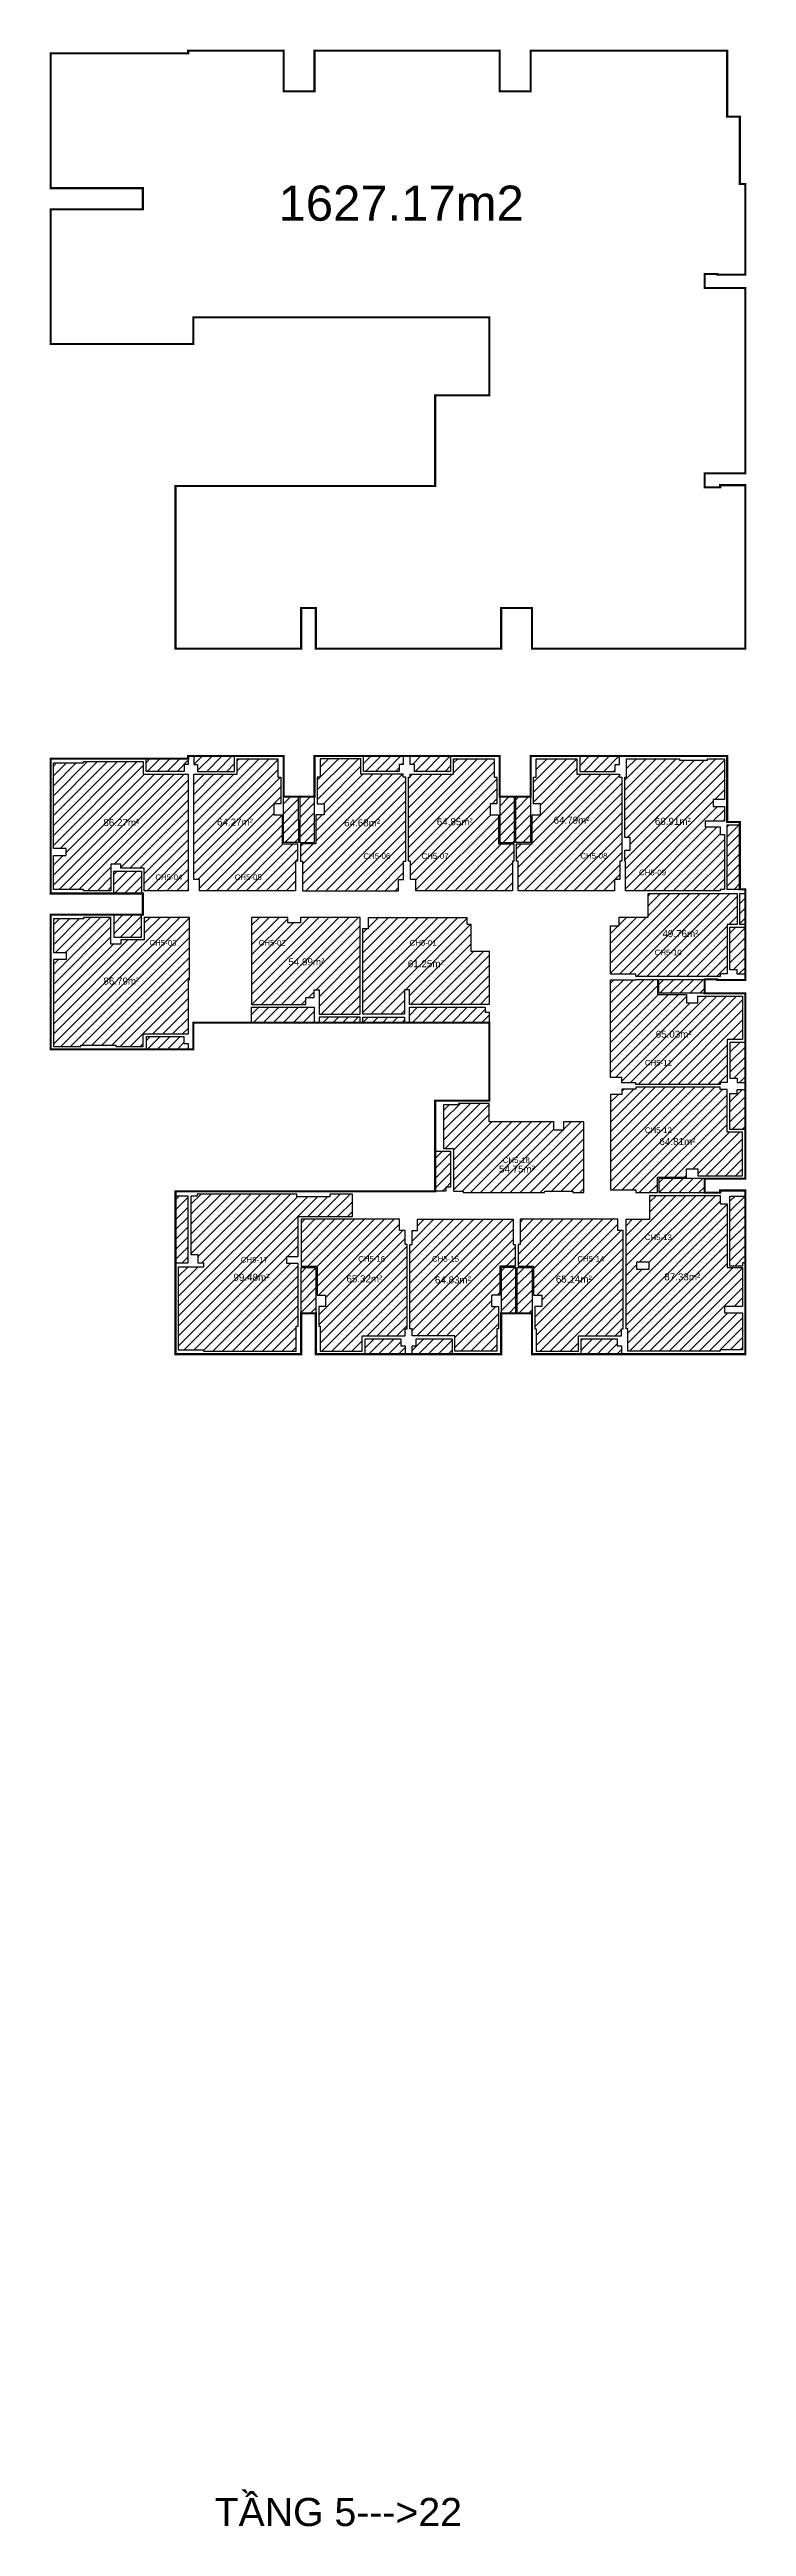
# Model space of a CAD drawing. Header units: millimetres. Extents: x -1033108 to 51274, y -86347 to 92949.
# Drawn here: x -167967 to -118317, y -83446 to 92949 of the extents above; entities that cross this region are included whole.
import ezdxf
from ezdxf.enums import TextEntityAlignment as Align

# ---------------------------------------------------------------- set-up
doc = ezdxf.new("R2010")
doc.units = ezdxf.units.MM
doc.header["$MEASUREMENT"] = 0
doc.linetypes.add('Hidden 1_8_', pattern=[4.7625, 3.175, -1.5875])
doc.layers.add('CHU', color=181, linetype='Continuous', lineweight=5)
doc.layers.add('DT 1', color=230, linetype='Continuous')
doc.layers.add('DT CH', color=5, linetype='Continuous')
doc.styles.add('Arial_5', font='arial_0.ttf', dxfattribs={"height": 400})
doc.styles.add('Arial_6', font='arial_0.ttf', dxfattribs={"height": 440})
doc.styles.get("Standard").update_dxf_attribs({"font": 'arial_0.ttf'})
pattern_1 = [(45, (-477314.2, -65464.6), (-353.5534, 353.5534), [])]

msp = doc.modelspace()

# ---------------------------------------------------------------- texts
at = {"layer": 'CHU', "color": 7, "attachment_point": 3, "line_spacing_factor": 0.936439}
for s, insert, char_height, width, style in [('\\pt2540,5080,7620,10160,12700,15240,17780,20320,22860,25400,27940,30480,33020,35560,38100,40640,43180,45720,48260,50800,53340,55880,58420,60960,63500,66040,68580,71120,73660,76200,78740,81280;CH5-06', (-143685, 35708), 400, 1977.58, 'Arial_5'), ('\\pt2540,5080,7620,10160,12700,15240,17780,20320,22860,25400,27940,30480,33020,35560,38100,40640,43180,45720,48260,50800,53340,55880,58420,60960,63500,66040,68580,71120,73660,76200,78740,81280;CH5-07', (-139540, 35708), 400, 1977.58, 'Arial_5'), ('\\pt2540,5080,7620,10160,12700,15240,17780,20320,22860,25400,27940,30480,33020,35560,38100,40640,43180,45720,48260,50800,53340,55880,58420,60960,63500,66040,68580,71120,73660,76200,78740,81280;CH5-08', (-128226, 35736), 400, 1977.58, 'Arial_5'), ('\\pt2540,5080,7620,10160,12700,15240,17780,20320,22860,25400,27940,30480,33020,35560,38100,40640,43180,45720,48260,50800,53340,55880,58420,60960,63500,66040,68580,71120,73660,76200,78740,81280;CH5-04', (-158501, 34202), 400, 1977.58, 'Arial_5'), ('\\pt2540,5080,7620,10160,12700,15240,17780,20320,22860,25400,27940,30480,33020,35560,38100,40640,43180,45720,48260,50800,53340,55880,58420,60960,63500,66040,68580,71120,73660,76200,78740,81280;CH5-05', (-152847, 34202), 400, 1977.58, 'Arial_5'), ('\\pt2540,5080,7620,10160,12700,15240,17780,20320,22860,25400,27940,30480,33020,35560,38100,40640,43180,45720,48260,50800,53340,55880,58420,60960,63500,66040,68580,71120,73660,76200,78740,81280;CH5-09', (-124047, 34543), 400, 1977.58, 'Arial_5'), ('\\pt2540,5080,7620,10160,12700,15240,17780,20320,22860,25400,27940,30480,33020,35560,38100,40640,43180,45720,48260,50800,53340,55880,58420,60960,63500,66040,68580,71120,73660,76200,78740,81280;CH5-03', (-158921, 29537), 400, 1977.58, 'Arial_5'), ('\\pt2540,5080,7620,10160,12700,15240,17780,20320,22860,25400,27940,30480,33020,35560,38100,40640,43180,45720,48260,50800,53340,55880,58420,60960,63500,66040,68580,71120,73660,76200,78740,81280;CH5-02', (-151140, 29537), 400, 1977.58, 'Arial_5'), ('\\pt2540,5080,7620,10160,12700,15240,17780,20320,22860,25400,27940,30480,33020,35560,38100,40640,43180,45720,48260,50800,53340,55880,58420,60960,63500,66040,68580,71120,73660,76200,78740,81280;CH5-01', (-140389, 29537), 400, 1977.58, 'Arial_5'), ('\\pt2540,5080,7620,10160,12700,15240,17780,20320,22860,25400,27940,30480,33020,35560,38100,40640,43180,45720,48260,50800,53340,55880,58420,60960,63500,66040,68580,71120,73660,76200,78740,81280;CH5-10', (-122935, 28849), 400, 1977.58, 'Arial_5'), ('\\pt2540,5080,7620,10160,12700,15240,17780,20320,22860,25400,27940,30480,33020,35560,38100,40640,43180,45720,48260,50800,53340,55880,58420,60960,63500,66040,68580,71120,73660,76200,78740,81280;CH5-11', (-123630, 20992), 400, 1977.58, 'Arial_5'), ('\\pt2540,5080,7620,10160,12700,15240,17780,20320,22860,25400,27940,30480,33020,35560,38100,40640,43180,45720,48260,50800,53340,55880,58420,60960,63500,66040,68580,71120,73660,76200,78740,81280;CH5-12', (-123630, 16192), 400, 1977.58, 'Arial_5'), ('\\pt2540,5080,7620,10160,12700,15240,17780,20320,22860,25400,27940,30480,33020,35560,38100,40640,43180,45720,48260,50800,53340,55880,58420,60960,63500,66040,68580,71120,73660,76200,78740,81280;CH5-18', (-133751, 14052), 400, 1977.58, 'Arial_5'), ('\\pt2540,5080,7620,10160,12700,15240,17780,20320,22860,25400,27940,30480,33020,35560,38100,40640,43180,45720,48260,50800,53340,55880,58420,60960,63500,66040,68580,71120,73660,76200,78740,81280;CH5-13', (-123630, 8562), 400, 1977.58, 'Arial_5'), ('\\pt2540,5080,7620,10160,12700,15240,17780,20320,22860,25400,27940,30480,33020,35560,38100,40640,43180,45720,48260,50800,53340,55880,58420,60960,63500,66040,68580,71120,73660,76200,78740,81280;CH5-17', (-152417, 6966), 400, 1977.58, 'Arial_5'), ('\\pt2540,5080,7620,10160,12700,15240,17780,20320,22860,25400,27940,30480,33020,35560,38100,40640,43180,45720,48260,50800,53340,55880,58420,60960,63500,66040,68580,71120,73660,76200,78740,81280;CH5-16', (-144052, 7026), 400, 1977.58, 'Arial_5'), ('\\pt2540,5080,7620,10160,12700,15240,17780,20320,22860,25400,27940,30480,33020,35560,38100,40640,43180,45720,48260,50800,53340,55880,58420,60960,63500,66040,68580,71120,73660,76200,78740,81280;CH5-15', (-138795, 7026), 400, 1977.58, 'Arial_5'), ('\\pt2540,5080,7620,10160,12700,15240,17780,20320,22860,25400,27940,30480,33020,35560,38100,40640,43180,45720,48260,50800,53340,55880,58420,60960,63500,66040,68580,71120,73660,76200,78740,81280;CH5-14', (-128435, 7026), 400, 1977.58, 'Arial_5'), ('\\pt5080,10160,15240,20320,25400,30480,35560,40640,45720,50800,55880,60960,66040,71120,76200,81280,86360,91440,96520,1.01600E+005,1.06680E+005,1.11760E+005,1.16840E+005,1.21920E+005,1.27000E+005,1.32080E+005,1.37160E+005,1.42240E+005,1.47320E+005,1.52400E+005,1.57480E+005,1.62560E+005;TẦNG 5--->22', (-138585, -81418), 2000, 28969.91, 'Arial_6')]:
    msp.add_mtext(s, dxfattribs=dict(at, insert=insert, char_height=char_height, width=width, style=style))
at = {"layer": 'DT 1'}
for s, height, p in [('1627.17m2', 2500, (-142914, 82008)), ('86.27m²', 500, (-162850, 37901)), (' 64.27m²', 500, (-154852, 37931)), ('64.68m²', 500, (-145700, 37878)), ('64.85m²', 500, (-139099, 37958)), ('64.79m²', 500, (-130779, 38066)), ('68.91m²', 500, (-123563, 37985)), ('49.76m²', 500, (-123022, 29989)), ('54.99m²', 500, (-149667, 27979)), ('86.79m²', 500, (-162848, 26611)), ('61.25m²', 500, (-141163, 27844)), ('65.03m²', 500, (-123504, 22826)), ('64.81m²', 500, (-123235, 15178)), ('54.75m²', 500, (-134667, 13219)), ('99.48m²', 500, (-153583, 5515)), ('65.32m²', 500, (-145535, 5408)), ('64.83m²', 500, (-139231, 5327)), ('65.14m²', 500, (-130616, 5382)), ('87.33m²', 500, (-122887, 5543))]:
    msp.add_text(s, height=height, dxfattribs=at).set_placement(p, align=Align.MIDDLE_CENTER)

# ---------------------------------------------------------------- hatches: boundary and pattern name
at = {"layer": 'DT CH'}
h = msp.add_hatch(dxfattribs=at)
h.set_pattern_fill('AL_TUONG', color=256, scale=5)
h.set_pattern_definition(pattern_1)
h.paths.add_polyline_path([(-161417, 34442), (-163392, 34442), (-163392, 32842), (-161417, 32842)])
h.paths.add_polyline_path([(-158092, 41342), (-161292, 41342), (-161292, 42242), (-165542, 42242), (-165542, 42142), (-167692, 42142), (-167692, 36042), (-166792, 36042), (-166792, 35542), (-167692, 35542), (-167692, 33142), (-165542, 33142), (-165542, 33042), (-163592, 33042), (-163592, 34942), (-162892, 34942), (-162892, 34642), (-161217, 34642), (-161217, 33042), (-158092, 33042)])
h.paths.add_polyline_path([(-158367, 42042), (-158092, 42042), (-158092, 42442), (-161092, 42442), (-161092, 41542), (-158367, 41542)])
h = msp.add_hatch(dxfattribs=at)
h.set_pattern_fill('AL_TUONG', color=256, scale=5)
h.set_pattern_definition(pattern_1)
h.paths.add_polyline_path([(-154792, 42642), (-157692, 42642), (-157692, 42042), (-157417, 42042), (-157417, 41542), (-154792, 41542)])
h.paths.add_polyline_path([(-150247, 39742), (-151297, 39742), (-151292, 36482), (-150242, 36482)])
h.paths.add_polyline_path([(-151392, 38442), (-151982, 38442), (-151982, 39242), (-151492, 39242), (-151492, 41142), (-151692, 41142), (-151692, 42442), (-154592, 42442), (-154592, 41342), (-157692, 41342), (-157692, 33842), (-157292, 33842), (-157292, 33042), (-150442, 33042), (-150442, 35142), (-150292, 35142), (-150292, 36382), (-151392, 36382)])
h = msp.add_hatch(dxfattribs=at)
h.set_pattern_fill('AL_TUONG', color=256, scale=5)
h.set_pattern_definition(pattern_1)
h.paths.add_polyline_path([(-149092, 39742), (-150142, 39742), (-150142, 36482), (-149092, 36482)])
h.paths.add_polyline_path([(-142592, 41142), (-142767, 41142), (-142767, 41342), (-145792, 41342), (-145792, 42442), (-148692, 42442), (-148692, 41142), (-148892, 41142), (-148892, 39242), (-148402, 39242), (-148402, 38442), (-148992, 38442), (-148992, 36382), (-150092, 36382), (-150092, 35142), (-149942, 35142), (-149942, 33042), (-143117, 33042), (-143117, 33842), (-142742, 33842), (-142742, 35142), (-142592, 35142)])
h.paths.add_polyline_path([(-143067, 42042), (-142767, 42042), (-142767, 42642), (-145592, 42642), (-145592, 41542), (-143067, 41542)])
h = msp.add_hatch(dxfattribs=at)
h.set_pattern_fill('AL_TUONG', color=256, scale=5)
h.set_pattern_definition(pattern_1)
h.paths.add_polyline_path([(-139392, 42642), (-142267, 42642), (-142267, 42042), (-141967, 42042), (-141967, 41542), (-139392, 41542)])
h.paths.add_polyline_path([(-136092, 41142), (-136292, 41142), (-136292, 42442), (-139192, 42442), (-139192, 41342), (-142267, 41342), (-142267, 41142), (-142392, 41142), (-142392, 35142), (-142242, 35142), (-142242, 33842), (-141867, 33842), (-141867, 33042), (-134992, 33042), (-134992, 35142), (-134892, 35142), (-134892, 36382), (-135992, 36382), (-135992, 38442), (-136582, 38442), (-136582, 39242), (-136092, 39242)])
h.paths.add_polyline_path([(-134842, 39742), (-135892, 39742), (-135892, 36482), (-134842, 36482)])
h = msp.add_hatch(dxfattribs=at)
h.set_pattern_fill('AL_TUONG', color=256, scale=5)
h.set_pattern_definition(pattern_1)
h.paths.add_polyline_path([(-133692, 39742), (-134742, 39742), (-134742, 36482), (-133692, 36482)])
h.paths.add_polyline_path([(-127192, 41142), (-127367, 41142), (-127367, 41342), (-130392, 41342), (-130392, 42442), (-133292, 42442), (-133292, 41142), (-133492, 41142), (-133492, 39242), (-133002, 39242), (-133002, 38442), (-133592, 38442), (-133592, 36382), (-134692, 36382), (-134692, 35142), (-134592, 35142), (-134592, 33042), (-127717, 33042), (-127717, 33842), (-127342, 33842), (-127342, 35142), (-127192, 35142)])
h.paths.add_polyline_path([(-127367, 42642), (-130192, 42642), (-130192, 41542), (-127661, 41542), (-127661, 42042), (-127367, 42042)])
h = msp.add_hatch(dxfattribs=at)
h.set_pattern_fill('AL_TUONG', color=256, scale=5)
h.set_pattern_definition(pattern_1)
h.paths.add_polyline_path([(-119892, 39042), (-120692, 39042), (-120692, 39542), (-119892, 39542), (-119892, 42442), (-121092, 42442), (-121092, 42342), (-123092, 42342), (-123092, 42442), (-126867, 42442), (-126867, 41142), (-126992, 41142), (-126992, 36842), (-126592, 36842), (-126592, 35942), (-126992, 35942), (-126992, 35142), (-126942, 35142), (-126942, 33042), (-120192, 33042), (-120192, 33142), (-119892, 33142), (-119892, 37042), (-120192, 37042), (-120192, 37592), (-121262, 37592), (-121262, 37992), (-119892, 37992)])
h.paths.add_polyline_path([(-118792, 37742), (-119692, 37742), (-119692, 33142), (-118792, 33142)])
h = msp.add_hatch(dxfattribs=at)
h.set_pattern_fill('AL_TUONG', color=256, scale=5)
h.set_pattern_definition(pattern_1)
h.paths.add_polyline_path([(-118992, 32842), (-125332, 32842), (-125332, 31152), (-127392, 31152), (-127392, 30552), (-127992, 30552), (-127992, 27092), (-126192, 27092), (-126192, 26932), (-120193, 26932), (-120193, 27117), (-119692, 27117), (-119692, 30642), (-118992, 30642)])
h.paths.add_polyline_path([(-118392, 32842), (-118792, 32842), (-118792, 30642), (-118392, 30642)])
h.paths.add_polyline_path([(-118392, 30442), (-119492, 30442), (-119492, 27417), (-118992, 27417), (-118992, 27092), (-118392, 27092)])
h = msp.add_hatch(dxfattribs=at)
h.set_pattern_fill('AL_TUONG', color=256, scale=5)
h.set_pattern_definition(pattern_1)
h.paths.add_polyline_path([(-158367, 22642), (-161092, 22642), (-161092, 21742), (-158067, 21742), (-158067, 22142), (-158367, 22142)])
h.paths.add_polyline_path([(-158067, 26692), (-157992, 26692), (-157992, 31142), (-161217, 31142), (-161217, 29542), (-162892, 29542), (-162892, 29242), (-163592, 29242), (-163592, 31142), (-165542, 31142), (-165542, 31042), (-167692, 31042), (-167692, 28642), (-166792, 28642), (-166792, 28142), (-167692, 28142), (-167692, 21942), (-165742, 21942), (-165742, 22042), (-163242, 22042), (-163242, 21942), (-161292, 21942), (-161292, 22842), (-158067, 22842)])
h.paths.add_polyline_path([(-161417, 31342), (-163392, 31342), (-163392, 29742), (-161417, 29742)])
h = msp.add_hatch(dxfattribs=at)
h.set_pattern_fill('AL_TUONG', color=256, scale=5)
h.set_pattern_definition(pattern_1)
h.paths.add_polyline_path([(-145842, 24042), (-148767, 24042), (-148767, 23642), (-145842, 23642)])
h.paths.add_polyline_path([(-145842, 31142), (-150092, 31142), (-150092, 30752), (-150992, 30752), (-150992, 31142), (-153567, 31142), (-153567, 24942), (-149717, 24942), (-149717, 25442), (-149117, 25442), (-149117, 25992), (-148767, 25992), (-148767, 24242), (-145842, 24242)])
h.paths.add_polyline_path([(-149117, 24742), (-153567, 24742), (-153567, 23642), (-149117, 23642)])
h = msp.add_hatch(dxfattribs=at)
h.set_pattern_fill('AL_TUONG', color=256, scale=5)
h.set_pattern_definition(pattern_1)
h.paths.add_polyline_path([(-136642, 28742), (-137942, 28742), (-137942, 30652), (-138242, 30652), (-138242, 31142), (-145242, 31142), (-145242, 30342), (-145642, 30342), (-145642, 24242), (-142667, 24242), (-142667, 25992), (-142317, 25992), (-142317, 24942), (-136642, 24942)])
h.paths.add_polyline_path([(-136642, 24392), (-136942, 24392), (-136942, 24742), (-142317, 24742), (-142317, 23642), (-136642, 23642)])
h.paths.add_polyline_path([(-142667, 24042), (-145642, 24042), (-145642, 23642), (-142667, 23642)])
h = msp.add_hatch(dxfattribs=at)
h.set_pattern_fill('AL_TUONG', color=256, scale=5)
h.set_pattern_definition(pattern_1)
h.paths.add_polyline_path([(-118592, 25542), (-121792, 25542), (-121792, 25052), (-122592, 25052), (-122592, 25642), (-124652, 25642), (-124652, 26732), (-126192, 26732), (-126192, 26692), (-127992, 26692), (-127992, 19742), (-127192, 19742), (-127192, 19367), (-126192, 19367), (-126192, 19242), (-120192, 19242), (-120192, 19392), (-119692, 19392), (-119692, 22442), (-118592, 22442)])
h.paths.add_polyline_path([(-121292, 26732), (-124552, 26732), (-124552, 25742), (-121292, 25742)], flags=17)
h.paths.add_polyline_path([(-118392, 22242), (-119492, 22242), (-119492, 19692), (-118992, 19692), (-118992, 19392), (-118392, 19392)])
h = msp.add_hatch(dxfattribs=at)
h.set_pattern_fill('AL_TUONG', color=256, scale=5)
h.set_pattern_definition(pattern_1)
h.paths.add_polyline_path([(-139392, 14492), (-140492, 14492), (-140492, 11642), (-139742, 11642), (-139742, 11942), (-139392, 11942)])
h.paths.add_polyline_path([(-129892, 16592), (-131342, 16592), (-131342, 15992), (-132042, 15992), (-132042, 16592), (-136642, 16592), (-136642, 17892), (-138842, 17892), (-138842, 17792), (-139892, 17792), (-139892, 14692), (-139192, 14692), (-139192, 11642), (-138492, 11642), (-138492, 11542), (-132695, 11542), (-132692, 11642), (-130692, 11642), (-130692, 11542), (-129892, 11542)])
h = msp.add_hatch(dxfattribs=at)
h.set_pattern_fill('AL_TUONG', color=256, scale=5)
h.set_pattern_definition(pattern_1)
h.paths.add_polyline_path([(-118392, 18892), (-118992, 18892), (-118992, 18592), (-119492, 18592), (-119492, 16042), (-118392, 16042)])
h.paths.add_polyline_path([(-119692, 18892), (-120192, 18892), (-120192, 19042), (-126192, 19042), (-126192, 18917), (-127192, 18917), (-127192, 18542), (-127992, 18542), (-127992, 11742), (-126192, 11742), (-126192, 11542), (-124652, 11542), (-124652, 12642), (-122592, 12642), (-122592, 13232), (-121792, 13232), (-121792, 12742), (-118592, 12742), (-118592, 15842), (-119692, 15842)])
h.paths.add_polyline_path([(-121292, 12542), (-124552, 12542), (-124552, 11542), (-121292, 11542)], flags=17)
h = msp.add_hatch(dxfattribs=at)
h.set_pattern_fill('AL_TUONG', color=256, scale=5)
h.set_pattern_definition(pattern_1)
h.paths.add_polyline_path([(-150252, 6492), (-151052, 6492), (-151052, 6992), (-150252, 6992), (-150252, 9842), (-146392, 9842), (-146392, 11442), (-147992, 11442), (-147992, 11242), (-150342, 11242), (-150342, 11442), (-157442, 11442), (-157442, 11292), (-157892, 11292), (-157892, 7142), (-157392, 7142), (-157392, 6542), (-156992, 6542), (-156992, 6242), (-158792, 6242), (-158792, 342), (-156992, 342), (-156992, 242), (-150392, 242), (-150392, 2042), (-150252, 2042)])
h.paths.add_polyline_path([(-158092, 11292), (-158992, 11292), (-158992, 6542), (-158092, 6542)])
h = msp.add_hatch(dxfattribs=at)
h.set_pattern_fill('AL_TUONG', color=256, scale=5)
h.set_pattern_definition(pattern_1)
h.paths.add_polyline_path([(-118392, 11292), (-119492, 11292), (-119492, 6317), (-118592, 6317), (-118592, 6542), (-118392, 6542)])
h.paths.add_polyline_path([(-119692, 10742), (-120192, 10742), (-120192, 11342), (-125192, 11342), (-125192, 9642), (-126892, 9642), (-126892, 1842), (-126767, 1842), (-126767, 242), (-120192, 242), (-120192, 342), (-118592, 342), (-118592, 2982), (-119892, 2992), (-119892, 3442), (-118592, 3442), (-118592, 6217), (-119692, 6217), (-119692, 6542)])
h.paths.add_polyline_path([(-125242, 6592), (-125242, 6092), (-126142, 6092), (-126142, 6592)], flags=16)
h = msp.add_hatch(dxfattribs=at)
h.set_pattern_fill('AL_TUONG', color=256, scale=5)
h.set_pattern_definition(pattern_1)
h.paths.add_polyline_path([(-142642, 642), (-142942, 642), (-142942, 1142), (-145492, 1142), (-145492, 42), (-142642, 42)])
h.paths.add_polyline_path([(-142492, 7842), (-142642, 7842), (-142642, 8842), (-143042, 8842), (-143042, 9642), (-150052, 9642), (-150052, 6302), (-148892, 6302), (-148892, 4242), (-148302, 4242), (-148302, 3442), (-148792, 3442), (-148792, 2042), (-148692, 2042), (-148692, 242), (-145692, 242), (-145692, 1342), (-142642, 1342), (-142642, 1842), (-142492, 1842)])
h.paths.add_polyline_path([(-148992, 6202), (-150052, 6202), (-150052, 2942), (-148992, 2942)], flags=17)
h = msp.add_hatch(dxfattribs=at)
h.set_pattern_fill('AL_TUONG', color=256, scale=5)
h.set_pattern_definition(pattern_1)
h.paths.add_polyline_path([(-134742, 6202), (-135792, 6202), (-135792, 2942), (-134742, 2942)])
h.paths.add_polyline_path([(-135892, 6302), (-134792, 6302), (-134792, 7842), (-134942, 7842), (-134942, 9642), (-141742, 9642), (-141742, 8842), (-142142, 8842), (-142142, 7842), (-142292, 7842), (-142292, 1842), (-142142, 1842), (-142142, 1342), (-139092, 1342), (-139092, 242), (-136092, 242), (-136092, 1842), (-135992, 1842), (-135992, 3442), (-136492, 3442), (-136492, 4242), (-135892, 4242)])
h.paths.add_polyline_path([(-139292, 1142), (-141842, 1142), (-141842, 642), (-142142, 642), (-142142, 42), (-139292, 42)])
h = msp.add_hatch(dxfattribs=at)
h.set_pattern_fill('AL_TUONG', color=256, scale=5)
h.set_pattern_definition(pattern_1)
h.paths.add_polyline_path([(-127517, 1142), (-130092, 1142), (-130092, 42), (-127217, 42), (-127217, 642), (-127517, 642)])
h.paths.add_polyline_path([(-127092, 8842), (-127492, 8842), (-127492, 9642), (-134442, 9642), (-134442, 7842), (-134592, 7842), (-134592, 6302), (-133492, 6302), (-133492, 4242), (-132902, 4242), (-132902, 3442), (-133392, 3442), (-133392, 1842), (-133292, 1842), (-133292, 242), (-130292, 242), (-130292, 1342), (-127217, 1342), (-127217, 1842), (-127092, 1842)])
h.paths.add_polyline_path([(-133592, 6202), (-134642, 6202), (-134642, 2942), (-133592, 2942)])

# ---------------------------------------------------------------- linework, layer by layer
at = {"layer": 'DT 1', "linetype": 'Hidden 1_8_', "ltscale": 150, "const_width": 150}
for points in [[(-167892, 92674), (-167892, 83074), (-161317, 83074), (-161317, 81574), (-167892, 81574), (-167892, 71974), (-157717, 71974), (-157717, 73874), (-136642, 73874), (-136642, 68324), (-140492, 68324), (-140492, 61874), (-158992, 61874), (-158992, 50274), (-150042, 50274), (-150042, 53174), (-148992, 53174), (-148992, 50274), (-135792, 50274), (-135792, 53174), (-133592, 53174), (-133592, 50274), (-118392, 50274), (-118392, 61924), (-120192, 61924), (-120192, 61774), (-121292, 61774), (-121292, 62774), (-118392, 62774), (-118392, 75974), (-121292, 75974), (-121292, 76964), (-120392, 76964), (-120392, 76924), (-118392, 76924), (-118392, 83374), (-118792, 83374), (-118792, 88174), (-119692, 88174), (-119692, 92874), (-133692, 92874), (-133692, 89974), (-135892, 89974), (-135892, 92874), (-149092, 92874), (-149092, 89974), (-151292, 89974), (-151292, 92874), (-158092, 92874), (-158092, 92674), (-167892, 92674)], [(-167892, 42442), (-167892, 32842), (-161317, 32842), (-161317, 31342), (-167892, 31342), (-167892, 21742), (-157717, 21742), (-157717, 23642), (-136642, 23642), (-136642, 18092), (-140492, 18092), (-140492, 11642), (-158992, 11642), (-158992, 42), (-150042, 42), (-150042, 2942), (-148992, 2942), (-148992, 42), (-135792, 42), (-135792, 2942), (-133592, 2942), (-133592, 42), (-118392, 42), (-118392, 11692), (-120192, 11692), (-120192, 11542), (-121292, 11542), (-121292, 12542), (-118392, 12542), (-118392, 25742), (-121292, 25742), (-121292, 26732), (-120392, 26732), (-120392, 26692), (-118392, 26692), (-118392, 33142), (-118792, 33142), (-118792, 37942), (-119692, 37942), (-119692, 42642), (-133692, 42642), (-133692, 39742), (-135892, 39742), (-135892, 42642), (-149092, 42642), (-149092, 39742), (-151292, 39742), (-151292, 42642), (-158092, 42642), (-158092, 42442), (-167892, 42442)]]:
    msp.add_lwpolyline(points, dxfattribs=at)
at = {"layer": 'DT CH', "color": 5}
for points in [[(-161092, 41542), (-161092, 42442), (-158092, 42442), (-158092, 42042), (-158367, 42042), (-158367, 41542)], [(-161092, 22642), (-161092, 21742), (-158067, 21742), (-158067, 22142), (-158367, 22142), (-158367, 22642)]]:
    msp.add_lwpolyline(points, close=True, dxfattribs=at)
at = {"layer": 'DT CH'}
for points in [[(-157692, 42642), (-157692, 42042), (-157417, 42042), (-157417, 41542), (-154792, 41542), (-154792, 42642)], [(-157692, 41342), (-154592, 41342), (-154592, 42442), (-151692, 42442), (-151692, 41142), (-151492, 41142), (-151492, 39242), (-151982, 39242), (-151982, 38442), (-151392, 38442), (-151392, 36382), (-150292, 36382), (-150292, 35142), (-150442, 35142), (-150442, 33042), (-157292, 33042), (-157292, 33842), (-157692, 33842), (-157692, 33842), (-157692, 33842)], [(-142767, 41342), (-145792, 41342), (-145792, 42442), (-148692, 42442), (-148692, 41142), (-148892, 41142), (-148892, 39242), (-148402, 39242), (-148402, 38442), (-148992, 38442), (-148992, 36382), (-150092, 36382), (-150092, 35142), (-149942, 35142), (-149942, 33042), (-143117, 33042), (-143117, 33842), (-142742, 33842), (-142742, 35142), (-142592, 35142), (-142592, 41142), (-142767, 41142)], [(-142767, 42642), (-142767, 42042), (-143067, 42042), (-143067, 41542), (-145592, 41542), (-145592, 42642)], [(-142267, 41342), (-139192, 41342), (-139192, 42442), (-136292, 42442), (-136292, 41142), (-136092, 41142), (-136092, 39242), (-136582, 39242), (-136582, 38442), (-135992, 38442), (-135992, 36382), (-134892, 36382), (-134892, 35142), (-134992, 35142), (-134992, 33042), (-141867, 33042), (-141867, 33842), (-142242, 33842), (-142242, 35142), (-142392, 35142), (-142392, 41142), (-142267, 41142)], [(-142267, 42642), (-139392, 42642), (-139392, 41542), (-141967, 41542), (-141967, 42042), (-142267, 42042)], [(-133292, 42442), (-130392, 42442), (-130392, 41342), (-127367, 41342), (-127367, 41142), (-127192, 41142), (-127192, 35142), (-127342, 35142), (-127342, 33842), (-127717, 33842), (-127717, 33042), (-134592, 33042), (-134592, 35142), (-134692, 35142), (-134692, 36382), (-133592, 36382), (-133592, 38442), (-133002, 38442), (-133002, 39242), (-133492, 39242), (-133492, 41142), (-133292, 41142)], [(-130192, 42642), (-130192, 41542), (-127661, 41542), (-127661, 42042), (-127367, 42042), (-127367, 42642)], [(-126867, 42442), (-123092, 42442), (-123092, 42342), (-121092, 42342), (-121092, 42442), (-119892, 42442), (-119892, 39542), (-120692, 39542), (-120692, 39042), (-119892, 39042), (-119892, 37992), (-121262, 37992), (-121262, 37592), (-120192, 37592), (-120192, 37042), (-119892, 37042), (-119892, 33142), (-120192, 33142), (-120192, 33042), (-126942, 33042), (-126942, 35142), (-126992, 35142), (-126992, 35942), (-126592, 35942), (-126592, 36842), (-126992, 36842), (-126992, 41142), (-126867, 41142)], [(-163592, 34942), (-163592, 33042), (-165542, 33042), (-165542, 33142), (-167692, 33142), (-167692, 35542), (-166792, 35542), (-166792, 36042), (-167692, 36042), (-167692, 42142), (-165542, 42142), (-165542, 42242), (-161292, 42242), (-161292, 41342), (-158092, 41342), (-158092, 33042), (-161217, 33042), (-161217, 34642), (-162892, 34642), (-162892, 34942)], [(-151297, 39742), (-150247, 39742), (-150242, 36482), (-151292, 36482)], [(-149092, 39742), (-150142, 39742), (-150142, 36482), (-149092, 36482)], [(-135892, 36482), (-134842, 36482), (-134842, 39742), (-135892, 39742)], [(-134742, 39742), (-133692, 39742), (-133692, 36482), (-134742, 36482)], [(-119692, 37742), (-118792, 37742), (-118792, 33142), (-119692, 33142)], [(-163392, 34442), (-161417, 34442), (-161417, 32842), (-163392, 32842)], [(-127992, 27092), (-127992, 30552), (-127392, 30552), (-127392, 31152), (-125332, 31152), (-125332, 32842), (-118992, 32842), (-118992, 30642), (-119692, 30642), (-119692, 27117), (-120193, 27117), (-120193, 26932), (-126192, 26932), (-126192, 27092)], [(-118792, 32842), (-118392, 32842), (-118392, 30642), (-118792, 30642)], [(-161292, 22842), (-158067, 22842), (-158067, 26692), (-157992, 26692), (-157992, 31142), (-161217, 31142), (-161217, 29542), (-162892, 29542), (-162892, 29242), (-163592, 29242), (-163592, 31142), (-165542, 31142), (-165542, 31042), (-167692, 31042), (-167692, 28642), (-166792, 28642), (-166792, 28142), (-167692, 28142), (-167692, 21942), (-165742, 21942), (-165742, 22042), (-163242, 22042), (-163242, 21942), (-161292, 21942)], [(-163392, 29742), (-161417, 29742), (-161417, 31342), (-163392, 31342)], [(-145842, 24242), (-145842, 31142), (-150092, 31142), (-150092, 30752), (-150992, 30752), (-150992, 31142), (-153567, 31142), (-153567, 24942), (-149717, 24942), (-149717, 25442), (-149117, 25442), (-149117, 25992), (-148767, 25992), (-148767, 24242)], [(-145642, 24242), (-145642, 30342), (-145242, 30342), (-145242, 31142), (-138242, 31142), (-138242, 30652), (-137942, 30652), (-137942, 28742), (-136642, 28742), (-136642, 24942), (-142317, 24942), (-142317, 25992), (-142667, 25992), (-142667, 24242)], [(-119492, 30442), (-118392, 30442), (-118392, 27092), (-118992, 27092), (-118992, 27417), (-119492, 27417)], [(-127992, 19742), (-127992, 26692), (-126192, 26692), (-126192, 26732), (-124652, 26732), (-124652, 25642), (-122592, 25642), (-122592, 25052), (-121792, 25052), (-121792, 25542), (-118592, 25542), (-118592, 22442), (-119692, 22442), (-119692, 19392), (-120192, 19392), (-120192, 19242), (-126192, 19242), (-126192, 19367), (-127192, 19367), (-127192, 19742)], [(-124552, 26732), (-121292, 26732), (-121292, 25742), (-124552, 25742)], [(-153567, 24742), (-149117, 24742), (-149117, 23642), (-153567, 23642)], [(-142317, 24742), (-136942, 24742), (-136942, 24392), (-136642, 24392), (-136642, 23642), (-142317, 23642)], [(-145842, 24042), (-148767, 24042), (-148767, 23642), (-145842, 23642)], [(-145642, 24042), (-142667, 24042), (-142667, 23642), (-145642, 23642)], [(-119492, 22242), (-119492, 19692), (-118992, 19692), (-118992, 19392), (-118392, 19392), (-118392, 22242)], [(-136642, 17892), (-138842, 17892), (-138842, 17792), (-139892, 17792), (-139892, 14692), (-139192, 14692), (-139192, 11642), (-138492, 11642), (-138492, 11542), (-132695, 11542), (-132692, 11642), (-130692, 11642), (-130692, 11542), (-129892, 11542), (-129892, 16592), (-131342, 16592), (-131342, 15992), (-132042, 15992), (-132042, 16592), (-136642, 16592)], [(-127992, 18542), (-127992, 11742), (-126192, 11742), (-126192, 11542), (-124652, 11542), (-124652, 12642), (-122592, 12642), (-122592, 13232), (-121792, 13232), (-121792, 12742), (-118592, 12742), (-118592, 15842), (-119692, 15842), (-119692, 18892), (-120192, 18892), (-120192, 19042), (-126192, 19042), (-126192, 18917), (-127192, 18917), (-127192, 18542)], [(-118992, 18892), (-118392, 18892), (-118392, 16042), (-119492, 16042), (-119492, 18592), (-118992, 18592)], [(-139392, 11942), (-139742, 11942), (-139742, 11642), (-140492, 11642), (-140492, 14492), (-139392, 14492)], [(-121292, 12542), (-124552, 12542), (-124552, 11542), (-121292, 11542)], [(-158092, 11292), (-158992, 11292), (-158992, 6542), (-158092, 6542)], [(-146392, 11442), (-147992, 11442), (-147992, 11242), (-150342, 11242), (-150342, 11442), (-157442, 11442), (-157442, 11292), (-157892, 11292), (-157892, 7142), (-157392, 7142), (-157392, 6542), (-156992, 6542), (-156992, 6242), (-158792, 6242), (-158792, 342), (-156992, 342), (-156992, 242), (-150392, 242), (-150392, 2042), (-150252, 2042), (-150252, 6492), (-151052, 6492), (-151052, 6992), (-150252, 6992), (-150252, 9842), (-146392, 9842)], [(-126892, 9642), (-125192, 9642), (-125192, 11342), (-120192, 11342), (-120192, 10742), (-119692, 10742), (-119692, 6542), (-119692, 6542), (-119692, 6217), (-118592, 6217), (-118592, 3442), (-119892, 3442), (-119892, 2992), (-118592, 2982), (-118592, 342), (-120192, 342), (-120192, 242), (-126767, 242), (-126767, 1842), (-126892, 1842)], [(-119492, 11292), (-118392, 11292), (-118392, 6542), (-118592, 6542), (-118592, 6317), (-119492, 6317)], [(-143042, 9642), (-150052, 9642), (-150052, 6302), (-148892, 6302), (-148892, 4242), (-148302, 4242), (-148302, 3442), (-148792, 3442), (-148792, 2042), (-148692, 2042), (-148692, 242), (-145692, 242), (-145692, 1342), (-142642, 1342), (-142642, 1842), (-142492, 1842), (-142492, 7842), (-142642, 7842), (-142642, 8842), (-143042, 8842)], [(-141742, 9642), (-134942, 9642), (-134942, 7842), (-134792, 7842), (-134792, 6302), (-135892, 6302), (-135892, 4242), (-136492, 4242), (-136492, 3442), (-135992, 3442), (-135992, 1842), (-136092, 1842), (-136092, 242), (-139092, 242), (-139092, 1342), (-142142, 1342), (-142142, 1842), (-142292, 1842), (-142292, 7842), (-142142, 7842), (-142142, 8842), (-141742, 8842)], [(-127492, 9642), (-134442, 9642), (-134442, 7842), (-134592, 7842), (-134592, 6302), (-133492, 6302), (-133492, 4242), (-132902, 4242), (-132902, 3442), (-133392, 3442), (-133392, 1842), (-133292, 1842), (-133292, 242), (-130292, 242), (-130292, 1342), (-127217, 1342), (-127217, 1842), (-127092, 1842), (-127092, 8842), (-127492, 8842)], [(-150052, 6202), (-148992, 6202), (-148992, 2942), (-150052, 2942)], [(-135792, 2942), (-134742, 2942), (-134742, 6202), (-135792, 6202)], [(-134642, 6202), (-133592, 6202), (-133592, 2942), (-134642, 2942)], [(-126142, 6092), (-125242, 6092), (-125242, 6592), (-126142, 6592)], [(-145492, 1142), (-142942, 1142), (-142942, 642), (-142642, 642), (-142642, 42), (-145492, 42)], [(-141842, 1142), (-139292, 1142), (-139292, 42), (-142142, 42), (-142142, 642), (-141842, 642)], [(-130092, 1142), (-127517, 1142), (-127517, 642), (-127217, 642), (-127217, 42), (-130092, 42)]]:
    msp.add_lwpolyline(points, close=True, dxfattribs=at)

msp.set_redraw_order([(e.dxf.handle, doc.entitydb.next_handle()) for e in msp.query("TEXT MTEXT ATTDEF DIMENSION ARC_DIMENSION")])  # texts and dimensions are drawn at this point

doc.saveas('drawing.dxf')
